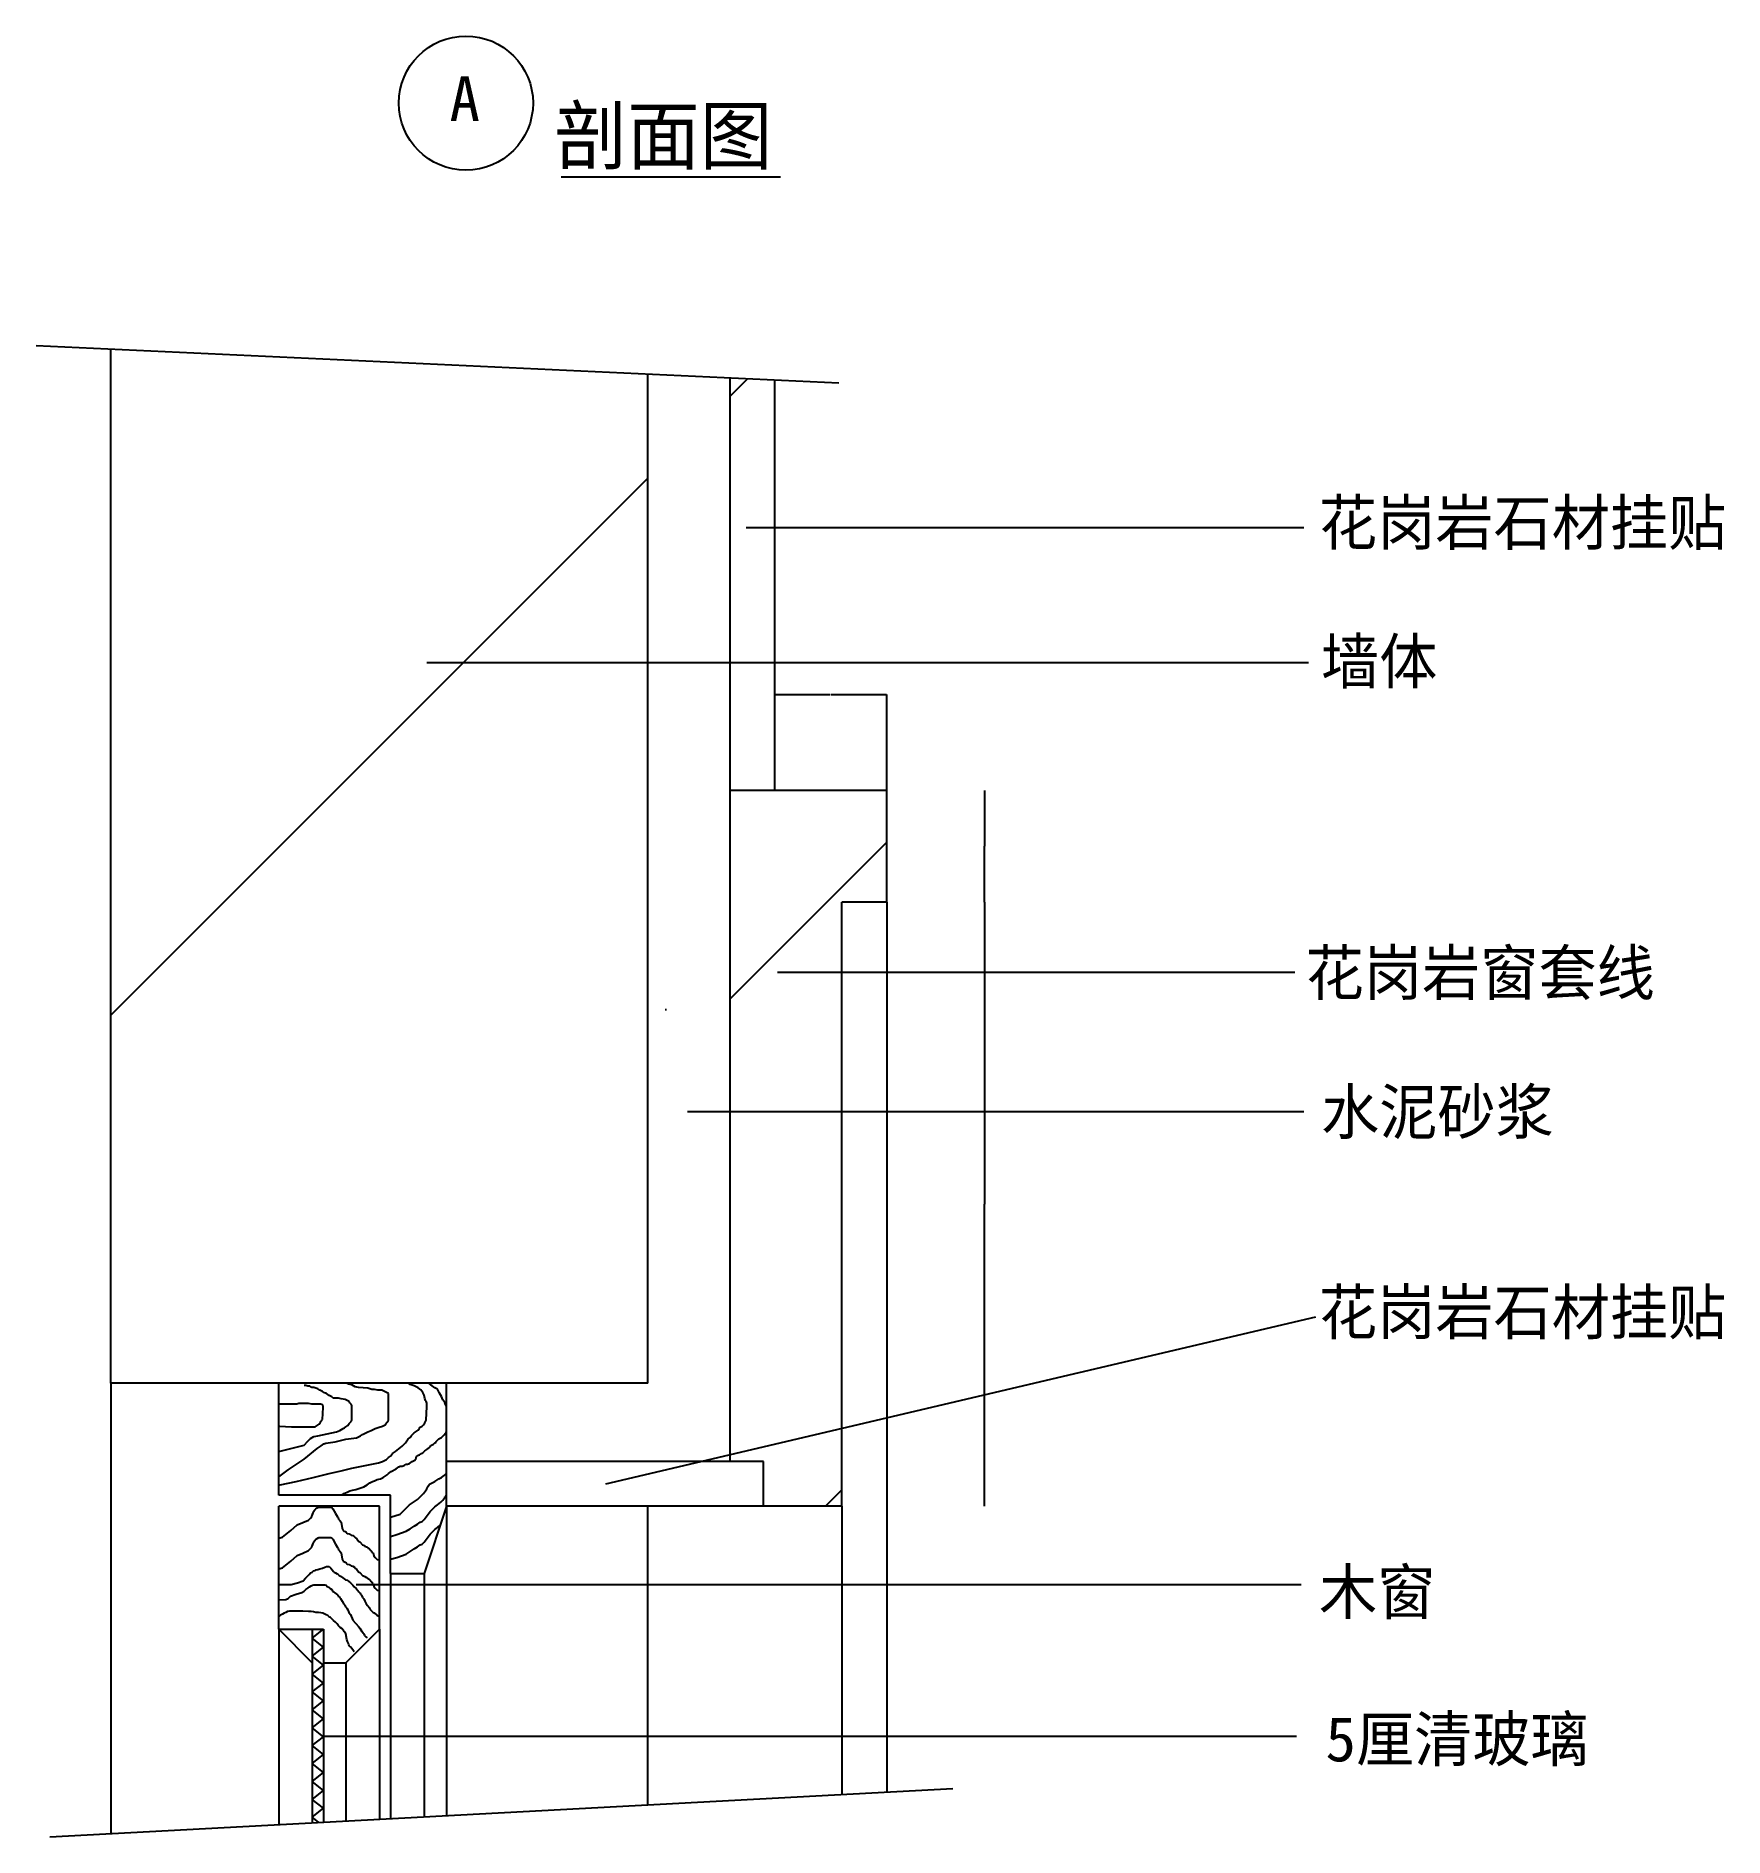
# Model space of a CAD drawing. Header units: metres. Extents: x 279 to 9021, y 399 to 11254.
# Drawn here: x 4955 to 8726, y 3285 to 7310 of the extents above; entities that cross this region are included whole.
import ezdxf

# ---------------------------------------------------------------- set-up
doc = ezdxf.new("R2010")
doc.units = ezdxf.units.M
for name, color, linetype in [('2', 2, 'Continuous'), ('3', 3, 'Continuous'), ('4', 4, 'Continuous'), ('7', 7, 'Continuous'), ('BH', 3, 'Continuous'), ('DIM', 3, 'Continuous'), ('TEXT', 3, 'Continuous')]:
    doc.layers.add(name, color=color, linetype=linetype)
doc.dimstyles.get("Standard").update_dxf_attribs({"dimtxt": 2.5, "dimasz": 2.5, "dimexe": 1.25, "dimexo": 0.625, "dimtad": 1, "dimcen": 2.5, "dimazin": 3, "dimtfac": 1, "dimtmove": 0, "dimatfit": 3})

msp = doc.modelspace()

# ---------------------------------------------------------------- texts
at = {"layer": 'TEXT'}
for s, height, p in [('A', 100, (5878.34, 7119.88)), ('剖面图', 125, (6112.55, 7024.99)), ('花岗岩石材挂贴', 100, (7820.98, 6172.64)), ('墙体', 100, (7825.63, 5862.51)), ('花岗岩窗套线', 100, (7791.19, 5166.5)), ('水泥砂浆', 100, (7825.63, 4855.84)), ('花岗岩石材挂贴', 100, (7820.98, 4408.18)), ('木窗', 100, (7821.05, 3782.81)), ('5厘清玻璃', 100, (7835.55, 3454.02))]:
    msp.add_text(s, height=height, dxfattribs=at).set_placement(p)

# ---------------------------------------------------------------- blocks, each defined once
blk = doc.blocks.new('BH2')
at = {"layer": 'BH'}
blk.add_lwpolyline([(0, 32), (5, 28), (0, 24), (5, 20), (0, 16), (5, 12), (0, 8), (5, 4), (0, 0)], dxfattribs=at)
blk = doc.blocks.new('*D36')
for p, q in [((6605.11, 5624.13), (6605.11, 5838.67)), ((6605.36, 5838.67), (6729.11, 5838.67)), ((6731.11, 5838.67), (6854.86, 5838.67)), ((6855.11, 5624.13), (6855.11, 5838.67))]:
    blk.add_line(p, q)
at = {"layer": 'Defpoints'}
for p in [(6605.11, 5838.67), (6605.11, 5624.13), (6855.11, 5624.13)]:
    blk.add_point(p, dxfattribs=at)
at = {"layer": 'DIM', "insert": (6730.11, 5838.67), "char_height": 1, "attachment_point": 5}
blk.add_mtext('50', dxfattribs=at)
blk = doc.blocks.new('*D41')
for p, q in [((7073.31, 5374.13), (7073.31, 4699.13)), ((7073.06, 4699.13), (7072.81, 4699.13)), ((7073.31, 4024.13), (7073.31, 4699.13)), ((7073.31, 4699.13), (7073.31, 4699.13)), ((7073.56, 4699.13), (7073.81, 4699.13))]:
    blk.add_line(p, q)
at = {"layer": 'Defpoints'}
for p in [(7073.31, 5374.13), (7073.31, 4699.13), (7073.31, 4024.13)]:
    blk.add_point(p, dxfattribs=at)
at = {"layer": 'DIM', "insert": (7073.31, 4700.255), "char_height": 1, "attachment_point": 5}
blk.add_mtext('270', dxfattribs=at)
blk = doc.blocks.new('*D42')
for p, q in [((7073.31, 5624.13), (7073.31, 5499.13)), ((7073.06, 5499.13), (7072.81, 5499.13)), ((7073.31, 5374.13), (7073.31, 5499.13)), ((7073.31, 5499.13), (7073.31, 5499.13)), ((7073.56, 5499.13), (7073.81, 5499.13))]:
    blk.add_line(p, q)
at = {"layer": 'Defpoints'}
for p in [(7073.31, 5624.13), (7073.31, 5499.13), (7073.31, 5374.13)]:
    blk.add_point(p, dxfattribs=at)
at = {"layer": 'DIM', "insert": (7073.31, 5500.255), "char_height": 1, "attachment_point": 5}
blk.add_mtext('50', dxfattribs=at)

# ---------------------------------------------------------------- dimensions: what is measured, and where the dimension line sits
at = {"layer": 'DIM'}
for base, p1, p2, text, picture, middle in [((6605.11, 5838.67), (6605.11, 5624.13), (6855.11, 5624.13), '50', '*D36', (6730.11, 5838.67)), ((7073.31, 5499.13), (7073.31, 5374.13), (7073.31, 5624.13), '50', '*D42', (7073.31, 5500.255)), ((7073.31, 4699.13), (7073.31, 4024.13), (7073.31, 5374.13), '270', '*D41', (7073.31, 4700.255))]:
    dim = msp.add_linear_dim(base=base, p1=p1, p2=p2, text=text, dimstyle='Standard', dxfattribs=at)
    dim.commit()
    dim.dimension.update_dxf_attribs({"geometry": picture, "text_midpoint": middle})

# ---------------------------------------------------------------- hatches: boundary and pattern name
at = {"layer": 'BH'}
h = msp.add_hatch(dxfattribs=at)
h.set_pattern_fill('ANSI31', scale=1500)
h.paths.add_polyline_path([(6321.77, 6554.6), (5121.77, 6610.71), (5121.77, 4299.13), (6321.77, 4299.13)])
h = msp.add_hatch(dxfattribs=at)
h.set_pattern_fill('AR-CONC', scale=15)
h.paths.add_polyline_path([(6505.11, 5624.13), (6505.11, 6546.03), (6321.77, 6554.6), (6321.77, 4299.13), (5871.77, 4299.13), (5871.77, 4124.13), (6505.11, 4124.13)])
h = msp.add_hatch(dxfattribs=at)
h.set_pattern_fill('ANSI33', scale=300)
h.paths.add_polyline_path([(6605.11, 6541.35), (6505.11, 6546.03), (6505.11, 5624.13), (6605.11, 5624.13)])
h.paths.add_polyline_path([(6755.11, 5374.13), (6855.11, 5374.13), (6855.11, 5624.13), (6505.11, 5624.13), (6505.11, 4024.13), (6755.11, 4024.13)])
h.paths.add_polyline_path([(6505.11, 4024.13), (6505.11, 4124.13), (5871.77, 4124.13), (5871.77, 4024.13)])

# ---------------------------------------------------------------- linework, layer by layer
at = {"layer": '2'}
for p, q in [((5121.77, 4299.13), (5121.77, 6610.71)), ((6321.77, 4299.13), (6321.77, 6554.6)), ((6321.77, 4299.13), (5121.77, 4299.13))]:
    msp.add_line(p, q, dxfattribs=at)
at = {"layer": '3'}
for p, q in [((4954.53, 6618.54), (6747.86, 6534.68)), ((5821.77, 3874.13), (5821.77, 3329.87)), ((5646.77, 3674.13), (5646.77, 3320.49)), ((4985.51, 3285.03), (7002.79, 3393.19))]:
    msp.add_line(p, q, dxfattribs=at)
at = {"layer": '4'}
for p, q in [((6505.11, 5624.13), (6505.11, 6546.03)), ((6605.11, 5624.13), (6605.11, 6541.35)), ((6505.11, 4124.13), (6505.11, 5624.13)), ((6855.11, 5624.13), (6505.11, 5624.13)), ((6855.11, 5374.13), (6855.11, 5624.13)), ((6755.11, 4024.13), (6755.11, 5374.13)), ((6855.11, 5374.13), (6755.11, 5374.13)), ((5121.77, 4299.13), (5121.77, 3292.34)), ((5496.77, 4049.13), (5496.77, 4299.13)), ((5871.77, 4024.13), (5871.77, 4299.13)), ((6580.11, 4124.13), (5871.77, 4124.13)), ((6580.11, 4024.13), (6580.11, 4124.13)), ((5746.77, 4049.13), (5496.77, 4049.13)), ((5746.77, 3874.13), (5746.77, 4049.13)), ((5721.77, 4024.13), (5496.77, 4024.13)), ((5496.77, 3749.13), (5496.77, 4024.13)), ((5721.77, 3749.13), (5721.77, 4024.13)), ((5871.77, 4024.13), (5821.77, 3874.13)), ((6755.11, 4024.13), (5871.77, 4024.13)), ((6321.77, 3356.67), (6321.77, 4024.13)), ((5746.77, 3874.13), (5821.77, 3874.13)), ((5496.77, 3749.13), (5596.77, 3749.13)), ((5571.77, 3674.13), (5496.77, 3749.13)), ((5646.77, 3674.13), (5721.77, 3749.13)), ((5596.77, 3674.13), (5646.77, 3674.13))]:
    msp.add_line(p, q, dxfattribs=at)
at = {"layer": '7'}
for p, q in [((6855.11, 5374.13), (6855.11, 3385.27)), ((5871.77, 4024.13), (5871.77, 3332.55)), ((6755.11, 4024.13), (6755.11, 3379.91)), ((5746.77, 3874.13), (5746.77, 3325.85)), ((5496.77, 3749.13), (5496.77, 3312.44)), ((5571.77, 3749.13), (5571.77, 3316.47)), ((5596.77, 3749.13), (5596.77, 3317.81)), ((5721.77, 3749.13), (5721.77, 3324.51))]:
    msp.add_line(p, q, dxfattribs=at)
at = {"layer": 'BH'}
for p, q in [((5557.69, 4293.94), (5553.24, 4293.94)), ((5562.14, 4292.45), (5557.69, 4293.94)), ((5566.59, 4292.45), (5562.14, 4292.45)), ((5571.04, 4289.48), (5566.59, 4292.45)), ((5575.5, 4289.48), (5571.04, 4289.48)), ((5579.95, 4287.99), (5575.5, 4289.48)), ((5584.4, 4286.51), (5579.95, 4287.99)), ((5588.85, 4283.53), (5584.4, 4286.51)), ((5594.79, 4280.56), (5588.85, 4283.53)), ((5599.24, 4277.59), (5594.79, 4280.56)), ((5603.7, 4276.1), (5599.24, 4277.59)), ((5609.63, 4271.64), (5603.7, 4276.1)), ((5612.6, 4270.16), (5609.63, 4271.64)), ((5615.57, 4268.67), (5612.6, 4270.16)), ((5618.54, 4265.7), (5615.57, 4268.67)), ((5652.67, 4296.91), (5648.23, 4299.13)), ((5660.09, 4295.42), (5652.67, 4296.91)), ((5667.51, 4290.96), (5660.09, 4295.42)), ((5674.93, 4289.48), (5667.51, 4290.96)), ((5695.71, 4287.99), (5674.93, 4289.48)), ((5704.62, 4285.02), (5695.71, 4287.99)), ((5710.55, 4285.02), (5704.62, 4285.02)), ((5717.97, 4283.53), (5710.55, 4285.02)), ((5726.88, 4283.53), (5717.97, 4283.53)), ((5735.78, 4279.08), (5726.88, 4283.53)), ((5741.72, 4276.1), (5735.78, 4279.08)), ((5741.72, 4216.92), (5741.72, 4276.1)), ((5790.69, 4296.31), (5786.94, 4299.13)), ((5795.15, 4294.83), (5790.69, 4296.31)), ((5799.6, 4293.34), (5795.15, 4294.83)), ((5802.57, 4291.86), (5799.6, 4293.34)), ((5808.5, 4288.88), (5802.57, 4291.86)), ((5814.44, 4284.43), (5808.5, 4288.88)), ((5818.89, 4278.48), (5814.44, 4284.43)), ((5821.86, 4272.54), (5818.89, 4278.48)), ((5823.35, 4265.11), (5821.86, 4272.54)), ((5833.73, 4297.8), (5829.74, 4299.13)), ((5836.7, 4294.83), (5833.73, 4297.8)), ((5839.67, 4293.34), (5836.7, 4294.83)), ((5845.61, 4288.88), (5839.67, 4293.34)), ((5851.54, 4285.91), (5845.61, 4288.88)), ((5856, 4277), (5851.54, 4285.91)), ((5860.45, 4269.56), (5856, 4277)), ((5863.42, 4262.13), (5860.45, 4269.56)), ((5536.91, 4252.33), (5496.77, 4252.33)), ((5541.36, 4253.81), (5536.91, 4252.33)), ((5563.62, 4253.81), (5541.36, 4253.81)), ((5571.04, 4252.33), (5563.62, 4253.81)), ((5590.34, 4252.33), (5571.04, 4252.33)), ((5594.79, 4250.84), (5590.34, 4252.33)), ((5596.27, 4249.35), (5594.79, 4250.84)), ((5594.79, 4218.41), (5596.27, 4244.89)), ((5596.27, 4244.89), (5596.27, 4249.35)), ((5630.41, 4265.7), (5618.54, 4265.7)), ((5636.35, 4264.21), (5630.41, 4265.7)), ((5645.25, 4262.73), (5636.35, 4264.21)), ((5651.19, 4259.76), (5645.25, 4262.73)), ((5654.16, 4258.27), (5651.19, 4259.76)), ((5655.64, 4255.3), (5654.16, 4258.27)), ((5658.61, 4252.33), (5655.64, 4255.3)), ((5660.09, 4249.35), (5658.61, 4252.33)), ((5660.09, 4216.92), (5660.09, 4249.35)), ((5824.83, 4260.65), (5823.35, 4265.11)), ((5826.31, 4259.16), (5824.83, 4260.65)), ((5827.8, 4254.7), (5826.31, 4259.16)), ((5826.31, 4216.33), (5827.8, 4247.27)), ((5827.8, 4247.27), (5827.8, 4254.7)), ((5867.87, 4256.19), (5863.42, 4262.13)), ((5869.35, 4251.73), (5867.87, 4256.19)), ((5871.77, 4246.88), (5869.35, 4251.73)), ((5496.77, 4203.66), (5498.32, 4203.55)), ((5498.32, 4203.55), (5525.04, 4202.06)), ((5525.04, 4202.06), (5578.47, 4202.06)), ((5578.47, 4202.06), (5582.92, 4205.03)), ((5582.92, 4205.03), (5587.37, 4208.01)), ((5587.37, 4208.01), (5590.34, 4212.46)), ((5590.34, 4212.46), (5590.34, 4213.95)), ((5590.34, 4213.95), (5591.82, 4213.95)), ((5591.82, 4213.95), (5593.31, 4216.92)), ((5593.31, 4216.92), (5594.79, 4218.41)), ((5605.18, 4185.71), (5625.96, 4190.17)), ((5625.96, 4190.17), (5633.38, 4193.14)), ((5633.38, 4193.14), (5640.8, 4197.6)), ((5640.8, 4197.6), (5643.77, 4199.09)), ((5643.77, 4199.09), (5646.74, 4202.06)), ((5646.74, 4202.06), (5651.19, 4205.03)), ((5651.19, 4205.03), (5654.16, 4209.49)), ((5654.16, 4209.49), (5658.61, 4213.95)), ((5658.61, 4213.95), (5660.09, 4216.92)), ((5683.84, 4184.23), (5689.77, 4187.2)), ((5689.77, 4187.2), (5695.71, 4190.17)), ((5695.71, 4190.17), (5703.13, 4193.14)), ((5703.13, 4193.14), (5712.04, 4197.6)), ((5712.04, 4197.6), (5720.94, 4200.58)), ((5720.94, 4200.58), (5728.36, 4203.55)), ((5728.36, 4203.55), (5734.3, 4206.52)), ((5734.3, 4206.52), (5737.27, 4210.98)), ((5737.27, 4210.98), (5738.75, 4212.46)), ((5738.75, 4212.46), (5741.72, 4216.92)), ((5793.66, 4182.15), (5799.6, 4188.09)), ((5799.6, 4188.09), (5808.5, 4194.04)), ((5808.5, 4194.04), (5811.47, 4198.5)), ((5811.47, 4199.98), (5814.44, 4201.47)), ((5811.47, 4198.5), (5811.47, 4199.98)), ((5814.44, 4201.47), (5817.41, 4202.95)), ((5817.41, 4202.95), (5820.38, 4205.93)), ((5820.38, 4205.93), (5823.35, 4210.38)), ((5823.35, 4210.38), (5826.31, 4216.33)), ((5866.38, 4183.63), (5870.84, 4189.58)), ((5870.84, 4189.58), (5871.77, 4191.46)), ((5496.77, 4146.32), (5529.49, 4154.51)), ((5529.49, 4154.51), (5553.24, 4160.45)), ((5553.24, 4160.45), (5562.14, 4169.37)), ((5553.24, 4129.24), (5582.92, 4153.02)), ((5562.14, 4169.37), (5568.08, 4175.31)), ((5568.08, 4175.31), (5575.5, 4179.77)), ((5575.5, 4179.77), (5584.4, 4181.26)), ((5582.92, 4153.02), (5591.82, 4158.96)), ((5584.4, 4181.26), (5605.18, 4185.71)), ((5591.82, 4158.96), (5597.76, 4163.42)), ((5597.76, 4163.42), (5602.21, 4164.91)), ((5602.21, 4164.91), (5622.99, 4167.88)), ((5622.99, 4167.88), (5646.74, 4173.83)), ((5646.74, 4173.83), (5670.48, 4176.8)), ((5670.48, 4176.8), (5679.39, 4181.26)), ((5679.39, 4181.26), (5683.84, 4184.23)), ((5750.62, 4142.02), (5758.04, 4146.48)), ((5758.04, 4146.48), (5772.89, 4158.37)), ((5772.89, 4158.37), (5777.34, 4162.83)), ((5777.34, 4162.83), (5780.31, 4165.8)), ((5780.31, 4165.8), (5783.27, 4170.26)), ((5783.27, 4170.26), (5786.24, 4174.72)), ((5786.24, 4174.72), (5790.69, 4177.69)), ((5790.69, 4177.69), (5793.66, 4182.15)), ((5818.89, 4143.51), (5823.35, 4147.97)), ((5823.35, 4147.97), (5827.8, 4150.94)), ((5827.8, 4150.94), (5833.73, 4155.4)), ((5833.73, 4155.4), (5835.22, 4156.88)), ((5835.22, 4156.88), (5836.7, 4159.86)), ((5836.7, 4159.86), (5839.67, 4161.34)), ((5839.67, 4161.34), (5842.64, 4162.83)), ((5842.64, 4162.83), (5845.61, 4165.8)), ((5845.61, 4165.8), (5848.58, 4167.29)), ((5848.58, 4168.77), (5851.54, 4171.75)), ((5848.58, 4167.29), (5848.58, 4168.77)), ((5851.54, 4171.75), (5854.51, 4174.72)), ((5854.51, 4174.72), (5860.45, 4177.69)), ((5860.45, 4177.69), (5866.38, 4183.63)), ((5517.62, 4105.46), (5553.24, 4129.24)), ((5636.35, 4103.38), (5660.09, 4109.33)), ((5660.09, 4109.33), (5689.77, 4115.27)), ((5689.77, 4115.27), (5719.46, 4121.22)), ((5719.46, 4121.22), (5728.36, 4124.19)), ((5728.36, 4124.19), (5737.27, 4128.65)), ((5737.27, 4128.65), (5741.72, 4133.11)), ((5741.72, 4133.11), (5746.17, 4136.08)), ((5746.17, 4136.08), (5750.62, 4142.02)), ((5747.66, 4101.9), (5759.53, 4107.84)), ((5759.53, 4107.84), (5765.46, 4112.3)), ((5765.46, 4112.3), (5768.43, 4113.79)), ((5768.43, 4113.79), (5772.89, 4113.79)), ((5772.89, 4113.79), (5777.34, 4115.27)), ((5777.34, 4115.27), (5781.79, 4118.25)), ((5781.79, 4118.25), (5784.76, 4118.25)), ((5784.76, 4118.25), (5789.21, 4119.73)), ((5789.21, 4119.73), (5795.15, 4124.19)), ((5795.15, 4124.19), (5801.08, 4127.16)), ((5801.08, 4127.16), (5804.05, 4131.62)), ((5804.05, 4133.11), (5805.54, 4136.08)), ((5804.05, 4131.62), (5804.05, 4133.11)), ((5805.54, 4136.08), (5807.02, 4137.56)), ((5807.02, 4137.56), (5811.47, 4139.05)), ((5811.47, 4139.05), (5815.92, 4142.02)), ((5815.92, 4142.02), (5818.89, 4143.51)), ((5496.77, 4090.29), (5517.62, 4105.46)), ((5496.77, 4071.52), (5499.81, 4072.18)), ((5499.81, 4072.18), (5535.43, 4079.61)), ((5535.43, 4079.61), (5574.01, 4088.52)), ((5574.01, 4088.52), (5609.63, 4097.44)), ((5609.63, 4097.44), (5636.35, 4103.38)), ((5677.9, 4064.75), (5686.81, 4067.72)), ((5686.81, 4067.72), (5694.23, 4072.18)), ((5694.23, 4072.18), (5700.16, 4076.63)), ((5700.16, 4076.63), (5706.1, 4079.61)), ((5706.1, 4079.61), (5710.55, 4081.09)), ((5710.55, 4081.09), (5716.49, 4084.06)), ((5716.49, 4084.06), (5723.91, 4085.55)), ((5723.91, 4085.55), (5729.85, 4088.52)), ((5729.85, 4088.52), (5734.3, 4091.5)), ((5734.3, 4091.5), (5738.75, 4094.47)), ((5738.75, 4094.47), (5741.72, 4097.44)), ((5741.72, 4097.44), (5747.66, 4101.9)), ((5827.8, 4063.26), (5830.77, 4069.2)), ((5830.77, 4069.2), (5833.73, 4073.66)), ((5833.73, 4073.66), (5836.7, 4075.15)), ((5836.7, 4075.15), (5839.67, 4076.63)), ((5839.67, 4076.63), (5845.61, 4079.61)), ((5845.61, 4079.61), (5850.06, 4082.58)), ((5850.06, 4082.58), (5854.51, 4085.55)), ((5854.51, 4085.55), (5860.45, 4088.52)), ((5860.45, 4088.52), (5866.38, 4092.98)), ((5866.38, 4092.98), (5870.84, 4097.44)), ((5870.84, 4097.44), (5871.77, 4098.38)), ((5637.63, 4049.13), (5642.28, 4052.86)), ((5642.28, 4052.86), (5649.7, 4055.83)), ((5649.7, 4055.83), (5655.64, 4058.8)), ((5655.64, 4058.8), (5661.58, 4060.29)), ((5661.58, 4060.29), (5669, 4061.77)), ((5669, 4061.77), (5677.9, 4064.75)), ((5768.43, 4006.79), (5789.21, 4027.59)), ((5789.21, 4027.59), (5798.12, 4033.54)), ((5798.12, 4033.54), (5807.02, 4039.48)), ((5807.02, 4039.48), (5814.44, 4046.91)), ((5814.44, 4046.91), (5820.38, 4052.86)), ((5820.38, 4052.86), (5824.83, 4058.8)), ((5824.83, 4058.8), (5827.8, 4063.26)), ((5845.61, 4023.13), (5851.54, 4027.59)), ((5851.54, 4027.59), (5858.96, 4033.54)), ((5858.96, 4033.54), (5863.42, 4038)), ((5863.42, 4038), (5867.87, 4043.94)), ((5867.87, 4043.94), (5867.87, 4045.43)), ((5867.87, 4045.43), (5869.35, 4045.43)), ((5869.35, 4045.43), (5870.84, 4048.4)), ((5870.84, 4048.4), (5871.77, 4049.34)), ((5538.14, 3982.45), (5550.83, 3987.9)), ((5550.83, 3987.9), (5563.52, 3993.34)), ((5563.52, 3993.34), (5568.05, 3997.88)), ((5568.05, 3997.88), (5570.77, 4001.51)), ((5570.77, 4001.51), (5571.68, 4005.14)), ((5571.68, 4005.14), (5573.49, 4008.77)), ((5573.49, 4008.77), (5574.4, 4012.4)), ((5574.4, 4012.4), (5577.12, 4016.03)), ((5577.12, 4016.03), (5579.84, 4018.76)), ((5579.84, 4018.76), (5582.55, 4020.57)), ((5582.55, 4020.57), (5586.18, 4022.39)), ((5586.18, 4022.39), (5613.37, 4022.39)), ((5613.37, 4022.39), (5615.18, 4021.48)), ((5615.18, 4021.48), (5617.9, 4018.76)), ((5617.9, 4018.76), (5623.34, 4007.87)), ((5623.34, 4007.87), (5626.06, 4004.24)), ((5626.06, 4004.24), (5627.87, 4000.61)), ((5627.87, 4000.61), (5629.68, 3998.79)), ((5629.68, 3998.79), (5630.59, 3995.16)), ((5630.59, 3995.16), (5633.31, 3992.44)), ((5633.31, 3992.44), (5636.03, 3988.81)), ((5636.03, 3988.81), (5638.75, 3974.29)), ((5746.77, 4000.01), (5768.43, 4006.79)), ((5807.02, 3984.5), (5812.96, 3988.95)), ((5812.96, 3988.95), (5817.41, 3990.44)), ((5817.41, 3990.44), (5821.86, 3994.9)), ((5821.86, 3994.9), (5826.31, 4000.84)), ((5826.31, 4000.84), (5835.22, 4012.73)), ((5835.22, 4012.73), (5841.15, 4018.68)), ((5841.15, 4018.68), (5845.61, 4023.13)), ((5496.77, 3953.04), (5505.52, 3955.23)), ((5505.52, 3955.23), (5523.64, 3969.75)), ((5523.64, 3969.75), (5538.14, 3982.45)), ((5574.4, 3944.01), (5577.12, 3947.64)), ((5577.12, 3947.64), (5579.84, 3950.36)), ((5579.84, 3950.36), (5582.55, 3952.18)), ((5582.55, 3952.18), (5586.18, 3953.99)), ((5586.18, 3953.99), (5613.37, 3953.99)), ((5613.37, 3953.99), (5615.18, 3953.09)), ((5615.18, 3953.09), (5617.9, 3950.36)), ((5617.9, 3950.36), (5623.34, 3939.47)), ((5638.75, 3974.29), (5640.56, 3969.75)), ((5640.56, 3969.75), (5642.37, 3968.84)), ((5642.37, 3968.84), (5645.09, 3967.93)), ((5645.09, 3967.93), (5647.81, 3966.12)), ((5647.81, 3966.12), (5649.62, 3963.4)), ((5649.62, 3963.4), (5654.16, 3962.49)), ((5654.16, 3962.49), (5658.69, 3959.77)), ((5658.69, 3959.77), (5662.31, 3958.86)), ((5662.31, 3958.86), (5665.94, 3956.13)), ((5665.94, 3956.13), (5668.66, 3953.41)), ((5668.66, 3953.41), (5671.38, 3951.6)), ((5671.38, 3951.6), (5675, 3946.15)), ((5675, 3946.15), (5677.72, 3944.34)), ((5746.77, 3956.64), (5761.01, 3960.72)), ((5761.01, 3960.72), (5781.79, 3968.15)), ((5781.79, 3968.15), (5790.69, 3974.09)), ((5790.69, 3974.09), (5799.6, 3980.04)), ((5799.6, 3980.04), (5807.02, 3984.5)), ((5821.86, 3944.16), (5826.31, 3950.1)), ((5826.31, 3950.1), (5835.22, 3961.99)), ((5835.22, 3961.99), (5841.15, 3967.93)), ((5841.15, 3967.93), (5845.61, 3972.39)), ((5845.61, 3972.39), (5851.54, 3976.85)), ((5851.54, 3976.85), (5857.64, 3981.73)), ((5523.64, 3901.36), (5538.14, 3914.06)), ((5538.14, 3914.06), (5550.83, 3919.51)), ((5550.83, 3919.51), (5563.52, 3924.95)), ((5563.52, 3924.95), (5568.05, 3929.49)), ((5568.05, 3929.49), (5570.77, 3933.12)), ((5570.77, 3933.12), (5571.68, 3936.75)), ((5571.68, 3936.75), (5573.49, 3940.38)), ((5573.49, 3940.38), (5574.4, 3944.01)), ((5623.34, 3939.47), (5626.06, 3935.84)), ((5626.06, 3935.84), (5627.87, 3932.21)), ((5627.87, 3932.21), (5629.68, 3930.4)), ((5629.68, 3930.4), (5630.59, 3926.77)), ((5630.59, 3926.77), (5633.31, 3924.04)), ((5633.31, 3924.04), (5636.03, 3920.41)), ((5636.03, 3920.41), (5638.75, 3905.89)), ((5638.75, 3905.89), (5640.56, 3901.36)), ((5677.72, 3944.34), (5684.06, 3937.98)), ((5684.06, 3937.98), (5685.88, 3937.08)), ((5685.88, 3937.08), (5689.5, 3935.26)), ((5689.5, 3935.26), (5693.13, 3933.45)), ((5693.13, 3933.45), (5696.75, 3930.72)), ((5696.75, 3930.72), (5698.57, 3929.82)), ((5698.57, 3929.82), (5701.28, 3927.09)), ((5701.28, 3927.09), (5703.1, 3924.37)), ((5703.1, 3924.37), (5704.91, 3922.56)), ((5704.91, 3922.56), (5705.82, 3920.74)), ((5705.82, 3920.74), (5707.63, 3919.83)), ((5707.63, 3919.83), (5708.54, 3917.11)), ((5708.54, 3917.11), (5709.44, 3913.48)), ((5709.44, 3913.48), (5712.16, 3909.85)), ((5712.16, 3909.85), (5716.69, 3905.31)), ((5716.69, 3905.31), (5719.41, 3904.4)), ((5746.77, 3905.9), (5761.01, 3909.97)), ((5761.01, 3909.97), (5781.79, 3917.41)), ((5781.79, 3917.41), (5790.69, 3923.35)), ((5790.69, 3923.35), (5799.6, 3929.29)), ((5799.6, 3929.29), (5807.02, 3933.75)), ((5807.02, 3933.75), (5812.96, 3938.21)), ((5812.96, 3938.21), (5817.41, 3939.7)), ((5817.41, 3939.7), (5821.86, 3944.16)), ((5496.77, 3884.65), (5505.52, 3886.84)), ((5505.52, 3886.84), (5523.64, 3901.36)), ((5556.27, 3863.24), (5560.8, 3867.78)), ((5560.8, 3867.78), (5564.43, 3871.41)), ((5564.43, 3871.41), (5568.05, 3875.04)), ((5568.05, 3875.04), (5571.68, 3876.85)), ((5571.68, 3876.85), (5574.4, 3879.57)), ((5574.4, 3879.57), (5578.02, 3880.48)), ((5578.02, 3880.48), (5580.74, 3882.3)), ((5580.74, 3882.3), (5584.37, 3883.2)), ((5584.37, 3883.2), (5588.9, 3884.11)), ((5588.9, 3884.11), (5594.34, 3885.93)), ((5594.34, 3885.93), (5599.77, 3887.74)), ((5599.77, 3887.74), (5603.4, 3889.56)), ((5603.4, 3889.56), (5609.74, 3889.56)), ((5609.74, 3889.56), (5613.37, 3885.93)), ((5613.37, 3885.93), (5616.09, 3882.3)), ((5616.09, 3882.3), (5618.81, 3878.67)), ((5618.81, 3878.67), (5620.62, 3876.85)), ((5620.62, 3876.85), (5623.34, 3875.04)), ((5623.34, 3875.04), (5626.97, 3873.22)), ((5626.97, 3873.22), (5629.68, 3871.41)), ((5629.68, 3871.41), (5631.5, 3869.59)), ((5631.5, 3869.59), (5635.12, 3867.78)), ((5635.12, 3867.78), (5639.65, 3864.15)), ((5639.65, 3864.15), (5643.28, 3862.33)), ((5640.56, 3901.36), (5642.37, 3900.45)), ((5642.37, 3900.45), (5645.09, 3899.54)), ((5645.09, 3899.54), (5647.81, 3897.73)), ((5647.81, 3897.73), (5649.62, 3895)), ((5649.62, 3895), (5654.16, 3894.1)), ((5654.16, 3894.1), (5658.69, 3891.37)), ((5658.69, 3891.37), (5662.31, 3890.47)), ((5662.31, 3890.47), (5665.94, 3887.74)), ((5665.94, 3887.74), (5668.66, 3885.02)), ((5668.66, 3885.02), (5671.38, 3883.2)), ((5671.38, 3883.2), (5675, 3877.76)), ((5675, 3877.76), (5677.72, 3875.94)), ((5677.72, 3875.94), (5684.06, 3869.59)), ((5684.06, 3869.59), (5685.88, 3868.68)), ((5685.88, 3868.68), (5689.5, 3866.87)), ((5689.5, 3866.87), (5693.13, 3865.05)), ((5693.13, 3865.05), (5696.75, 3862.33)), ((5496.77, 3849.63), (5524.55, 3849.63)), ((5522.74, 3823.31), (5535.42, 3827.84)), ((5524.55, 3849.63), (5539.05, 3853.26)), ((5535.42, 3827.84), (5548.11, 3831.47)), ((5539.05, 3853.26), (5551.74, 3857.79)), ((5548.11, 3831.47), (5553.55, 3834.2)), ((5551.74, 3857.79), (5556.27, 3863.24)), ((5553.55, 3834.2), (5557.18, 3837.83)), ((5557.18, 3837.83), (5561.71, 3841.46)), ((5561.71, 3841.46), (5565.33, 3844.18)), ((5565.33, 3844.18), (5568.96, 3845.99)), ((5568.96, 3845.99), (5572.58, 3847.81)), ((5572.58, 3847.81), (5575.3, 3848.72)), ((5575.3, 3848.72), (5599.77, 3848.72)), ((5599.77, 3848.72), (5602.49, 3847.81)), ((5602.49, 3847.81), (5605.21, 3845.09)), ((5605.21, 3845.09), (5608.84, 3843.27)), ((5608.84, 3843.27), (5611.56, 3840.55)), ((5611.56, 3840.55), (5615.18, 3837.83)), ((5615.18, 3837.83), (5617, 3834.2)), ((5617, 3834.2), (5619.71, 3833.29)), ((5619.71, 3833.29), (5622.43, 3830.57)), ((5622.43, 3830.57), (5625.15, 3828.75)), ((5625.15, 3828.75), (5627.87, 3826.03)), ((5627.87, 3826.03), (5629.68, 3823.31)), ((5643.28, 3862.33), (5646, 3859.61)), ((5646, 3859.61), (5649.62, 3858.7)), ((5649.62, 3858.7), (5653.25, 3855.98)), ((5653.25, 3855.98), (5656.87, 3853.26)), ((5656.87, 3853.26), (5659.59, 3850.53)), ((5659.59, 3850.53), (5662.31, 3847.81)), ((5662.31, 3847.81), (5665.03, 3844.18)), ((5665.03, 3844.18), (5669.56, 3840.55)), ((5669.56, 3840.55), (5673.19, 3836.01)), ((5673.19, 3836.01), (5675.91, 3833.29)), ((5675.91, 3833.29), (5678.63, 3829.66)), ((5678.63, 3829.66), (5679.53, 3827.84)), ((5679.53, 3827.84), (5681.35, 3825.12)), ((5681.35, 3825.12), (5684.06, 3820.58)), ((5696.75, 3862.33), (5698.57, 3861.42)), ((5698.57, 3861.42), (5701.28, 3858.7)), ((5701.28, 3858.7), (5703.1, 3855.98)), ((5703.1, 3855.98), (5704.91, 3854.16)), ((5704.91, 3854.16), (5705.82, 3852.35)), ((5705.82, 3852.35), (5707.63, 3851.44)), ((5707.63, 3851.44), (5708.54, 3848.72)), ((5708.54, 3848.72), (5709.44, 3845.09)), ((5709.44, 3845.09), (5712.16, 3841.46)), ((5712.16, 3841.46), (5716.69, 3836.92)), ((5716.69, 3836.92), (5719.41, 3836.01)), ((5496.77, 3815.14), (5498.26, 3815.14)), ((5498.26, 3815.14), (5512.77, 3816.05)), ((5509.14, 3785.19), (5505.52, 3783.37)), ((5512.77, 3787), (5509.14, 3785.19)), ((5512.77, 3816.05), (5518.2, 3817.86)), ((5516.39, 3788.82), (5512.77, 3787)), ((5520.92, 3789.73), (5516.39, 3788.82)), ((5518.2, 3817.86), (5522.74, 3823.31)), ((5550.83, 3789.73), (5520.92, 3789.73)), ((5563.52, 3788.82), (5550.83, 3789.73)), ((5568.96, 3788.82), (5563.52, 3788.82)), ((5574.4, 3787.91), (5568.96, 3788.82)), ((5579.84, 3787), (5574.4, 3787.91)), ((5585.27, 3787), (5579.84, 3787)), ((5590.71, 3786.1), (5585.27, 3787)), ((5595.24, 3785.19), (5590.71, 3786.1)), ((5599.77, 3783.37), (5595.24, 3785.19)), ((5629.68, 3823.31), (5631.5, 3822.4)), ((5631.5, 3822.4), (5633.31, 3819.68)), ((5633.31, 3819.68), (5635.12, 3817.86)), ((5635.12, 3817.86), (5638.75, 3812.42)), ((5638.75, 3812.42), (5642.37, 3805.16)), ((5642.37, 3805.16), (5644.19, 3803.34)), ((5644.19, 3803.34), (5646, 3799.71)), ((5646, 3799.71), (5648.72, 3796.08)), ((5648.72, 3796.08), (5651.44, 3792.45)), ((5651.44, 3792.45), (5653.25, 3787)), ((5653.25, 3787), (5656.87, 3782.47)), ((5684.06, 3820.58), (5686.78, 3816.95)), ((5686.78, 3816.95), (5689.5, 3812.42)), ((5689.5, 3812.42), (5690.41, 3808.79)), ((5690.41, 3808.79), (5692.22, 3806.06)), ((5692.22, 3806.06), (5694.94, 3802.43)), ((5694.94, 3802.43), (5696.75, 3800.62)), ((5696.75, 3800.62), (5698.57, 3797.89)), ((5698.57, 3797.89), (5701.28, 3793.36)), ((5701.28, 3793.36), (5704.91, 3789.73)), ((5704.91, 3789.73), (5707.63, 3787)), ((5707.63, 3787), (5710.35, 3786.1)), ((5710.35, 3786.1), (5715.79, 3780.65)), ((5498.26, 3778.84), (5496.77, 3777.34)), ((5500.98, 3780.65), (5498.26, 3778.84)), ((5505.52, 3783.37), (5500.98, 3780.65)), ((5602.49, 3781.56), (5599.77, 3783.37)), ((5606.12, 3779.74), (5602.49, 3781.56)), ((5608.84, 3777.93), (5606.12, 3779.74)), ((5610.65, 3776.11), (5608.84, 3777.93)), ((5612.46, 3775.21), (5610.65, 3776.11)), ((5615.18, 3772.48), (5612.46, 3775.21)), ((5618.81, 3768.85), (5615.18, 3772.48)), ((5623.34, 3765.22), (5618.81, 3768.85)), ((5626.97, 3761.59), (5623.34, 3765.22)), ((5630.59, 3757.05), (5626.97, 3761.59)), ((5634.22, 3753.42), (5630.59, 3757.05)), ((5637.84, 3750.7), (5634.22, 3753.42)), ((5640.56, 3747.07), (5637.84, 3750.7)), ((5642.37, 3745.26), (5640.56, 3747.07)), ((5645.09, 3742.53), (5642.37, 3745.26)), ((5656.87, 3782.47), (5662.31, 3769.76)), ((5662.31, 3769.76), (5675, 3755.24)), ((5675, 3755.24), (5677.72, 3751.61)), ((5677.72, 3751.61), (5680.44, 3747.98)), ((5680.44, 3747.98), (5682.25, 3744.35)), ((5682.25, 3744.35), (5684.06, 3742.53)), ((5715.79, 3780.65), (5720.32, 3778.84)), ((5646.9, 3738.9), (5645.09, 3742.53)), ((5648.72, 3726.2), (5646.9, 3738.9)), ((5650.53, 3721.66), (5648.72, 3726.2)), ((5652.34, 3717.12), (5650.53, 3721.66)), ((5653.25, 3714.4), (5652.34, 3717.12)), ((5655.06, 3711.68), (5653.25, 3714.4)), ((5656.87, 3709.86), (5655.06, 3711.68)), ((5659.59, 3707.14), (5656.87, 3709.86)), ((5662.31, 3703.51), (5659.59, 3707.14)), ((5665.03, 3698.97), (5662.31, 3703.51)), ((5684.06, 3742.53), (5684.97, 3740.72)), ((5684.97, 3740.72), (5686.78, 3738.9)), ((5686.78, 3738.9), (5688.6, 3735.27)), ((5688.6, 3735.27), (5691.32, 3732.55)), ((5691.32, 3732.55), (5694.03, 3729.83))]:
    msp.add_line(p, q, dxfattribs=at)
msp.add_lwpolyline([(5585.93, 3317.81), (5571.77, 3329.13), (5596.77, 3349.13), (5571.77, 3369.13), (5596.77, 3389.13), (5571.77, 3409.13), (5596.77, 3429.13)], dxfattribs=at)
at = {"layer": 'TEXT'}
msp.add_line((6127.88, 6995.1), (6617.67, 6995.1), dxfattribs=at)
msp.add_circle((5914.92, 7160.11), 150, dxfattribs=at)

# ---------------------------------------------------------------- block references
at = {"layer": '3', "xscale": 5, "yscale": 5, "zscale": 5, "rotation": 180}
for p in [(5596.77, 3749.13), (5596.77, 3589.13)]:
    msp.add_blockref('BH2', p, dxfattribs=at)

msp.set_redraw_order([(e.dxf.handle, doc.entitydb.next_handle()) for e in msp.query("TEXT MTEXT ATTDEF DIMENSION ARC_DIMENSION")])  # texts and dimensions are drawn at this point

# ---------------------------------------------------------------- leaders
at = {"layer": 'DIM'}
for points in [[(6541.02, 6211.36), (7787.12, 6211.36)], [(5827.53, 5910.29), (7797.17, 5910.29)], [(6611.37, 5217.83), (7767.02, 5217.83)], [(6410.38, 4906.72), (7787.12, 4906.72)], [(6227.26, 4074.13), (7814.2, 4447.52)], [(5669.45, 3849.43), (7780.97, 3849.43)], [(5595.18, 3510.35), (7770.36, 3510.35)]]:
    msp.add_leader(points, dimstyle='Standard', dxfattribs=at)

doc.saveas('drawing.dxf')
